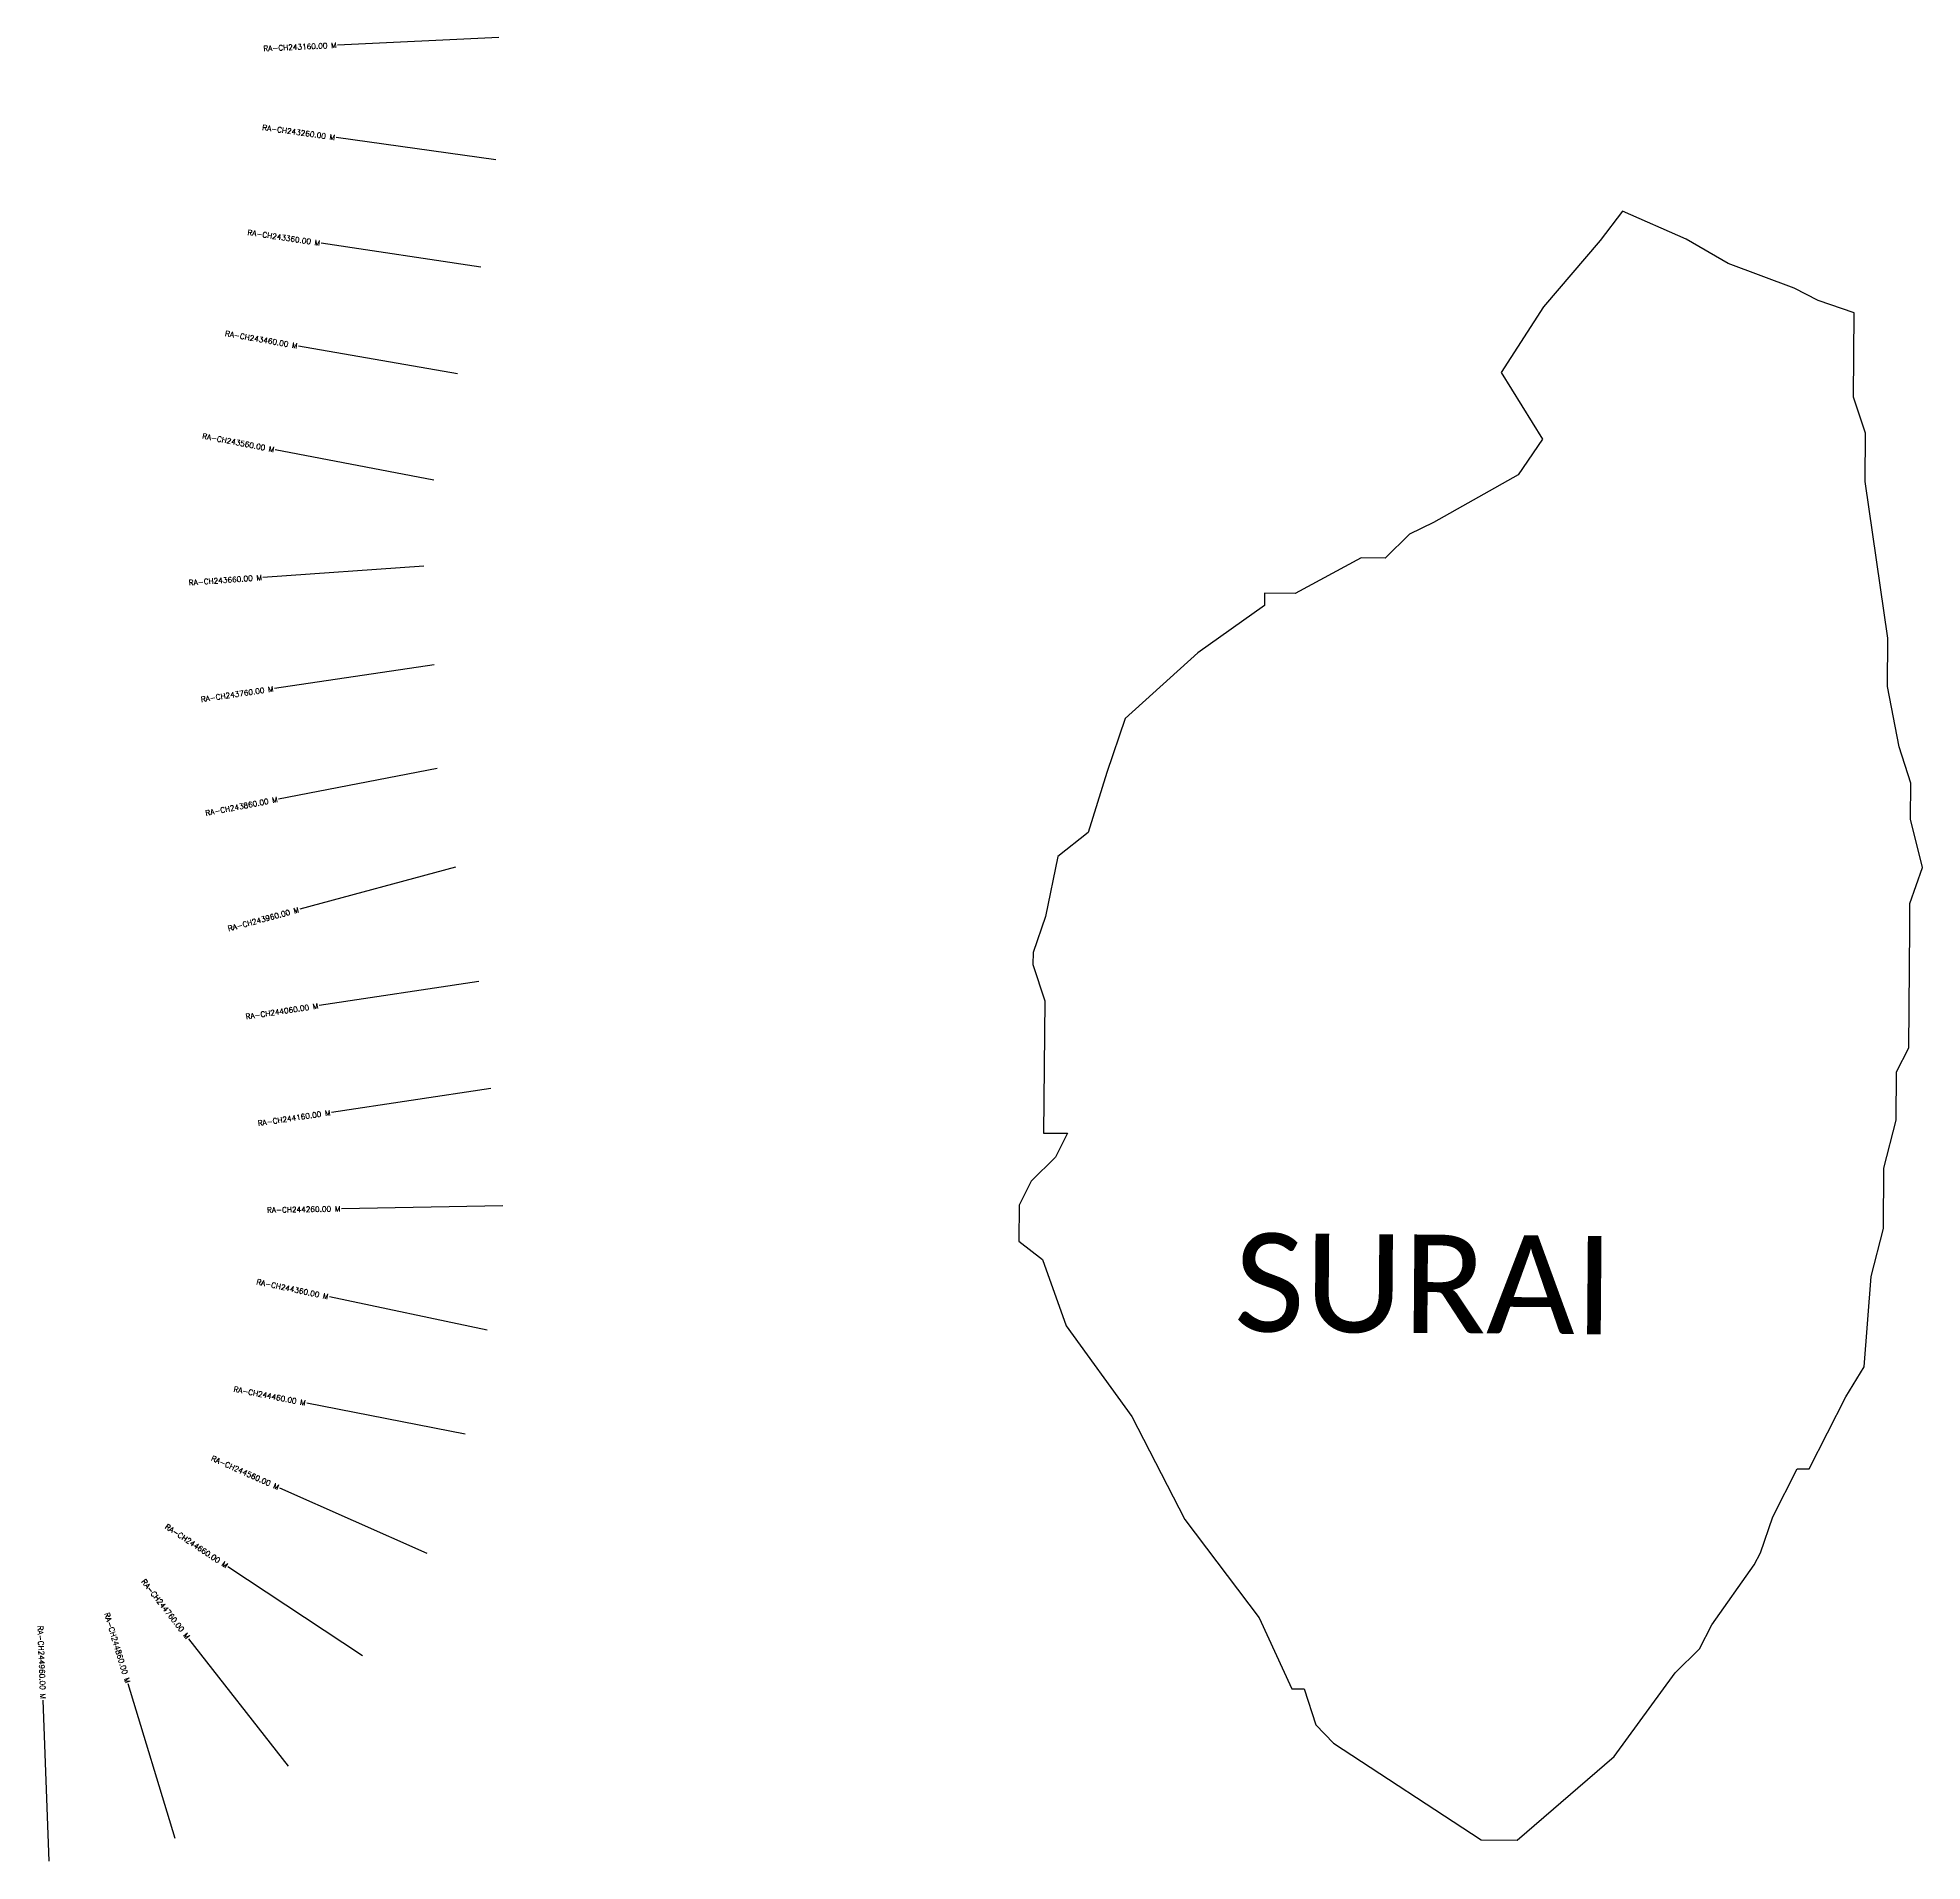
# Model space of a CAD drawing. Header units: metres. Extents: x 279169 to 280921, y 2047067 to 2048762.
import ezdxf
from ezdxf.enums import TextEntityAlignment as Align

# ---------------------------------------------------------------- set-up
doc = ezdxf.new("R2010")
doc.units = ezdxf.units.M
for name, color, linetype in [('CS', 134, 'Continuous'), ('CSMark', 6, 'Continuous'), ('VILLAGE BOUNDRY', 10, 'Continuous'), ('VILLAGE NAME', 250, 'Continuous')]:
    doc.layers.add(name, color=color, linetype=linetype)
doc.styles.get("Standard").update_dxf_attribs({"font": 'simplex.shx'})

msp = doc.modelspace()

# ---------------------------------------------------------------- linework, layer by layer
at = {"layer": 'CS'}
for p, q in [((279597.9, 2048761.6), (279448, 2048754.6)), ((279595.1, 2048647.9), (279446.5, 2048668.7)), ((279581, 2048548.2), (279432.7, 2048570.5)), ((279559.4, 2048449), (279411.6, 2048474.8)), ((279537.4, 2048350.4), (279390, 2048378.6)), ((279528.2, 2048270.5), (279378.6, 2048259.9)), ((279537.7, 2048178.5), (279389.3, 2048156.6)), ((279540.4, 2048082.3), (279393.1, 2048053.8)), ((279557.6, 2047990.5), (279412.8, 2047951.4)), ((279579.3, 2047884.3), (279430.9, 2047861.9)), ((279590.5, 2047784.9), (279442.2, 2047762.7)), ((279601.5, 2047675.9), (279451.5, 2047673.1)), ((279587, 2047560.3), (279440.3, 2047591.1)), ((279566.4, 2047463.5), (279419.2, 2047492.3)), ((279531.2, 2047352.5), (279394.1, 2047413.5)), ((279471.2, 2047257.6), (279346, 2047340.3)), ((279402.2, 2047155.1), (279309.8, 2047273.3)), ((279296.9, 2047087.8), (279253.4, 2047231.4)), ((279180, 2047066.6), (279174.3, 2047216.4))]:
    msp.add_line(p, q, dxfattribs=at)
at = {"layer": 'VILLAGE BOUNDRY'}
msp.add_lwpolyline([(280888.6, 2048158.6), (280888.9, 2048203.4), (280867.7, 2048349.1), (280868, 2048393.9), (280857, 2048427.5), (280857.6, 2048505.9), (280824.1, 2048517.4), (280801.8, 2048528.8), (280740.4, 2048551.6), (280701.4, 2048574.3), (280642.3, 2048600.4), (280621.4, 2048573), (280568.9, 2048511.5), (280529.3, 2048450.3), (280567.9, 2048388.5), (280545.3, 2048355.1), (280466.6, 2048311), (280444.2, 2048300), (280421.6, 2048277.8), (280399.2, 2048278), (280338.1, 2048244.9), (280309.5, 2048245.1), (280309.4, 2048233.9), (280247.5, 2048189.7), (280179.9, 2048128.7), (280162.8, 2048078.5), (280145.5, 2048022.7), (280117.4, 2048000.6), (280105.8, 2047944.7), (280094.3, 2047911.3), (280094.2, 2047900.1), (280105.2, 2047866.4), (280104.2, 2047743.4), (280126.5, 2047743.2), (280115.2, 2047720.9), (280092.6, 2047698.7), (280081.3, 2047676.4), (280081, 2047642.9), (280103.2, 2047626), (280125.1, 2047564.3), (280186, 2047479.9), (280235.5, 2047384.4), (280304.4, 2047292.8), (280334.9, 2047227), (280346.2, 2047226.9), (280357.1, 2047193.3), (280373.7, 2047176.4), (280510.8, 2047086.4), (280544.4, 2047086.2), (280634.6, 2047163.9), (280691.2, 2047241.8), (280713.7, 2047264.1), (280725.1, 2047286.4), (280764.7, 2047342), (280770.4, 2047353.2), (280781.9, 2047386.7), (280804.5, 2047431.3), (280815.8, 2047431.3), (280832.8, 2047464.7), (280849.9, 2047498.2), (280866.9, 2047526), (280873.2, 2047610), (280884.7, 2047654.7), (280885.1, 2047710.7), (280896.7, 2047755.4), (280897, 2047800.2), (280908.4, 2047822.5), (280909.2, 2047934.4), (280909.4, 2047956.8), (280920.9, 2047990.3), (280910, 2048035.2), (280910.3, 2048068.8), (280899.4, 2048102.5)], close=True, dxfattribs=at)

# ---------------------------------------------------------------- texts
at = {"layer": 'CSMark'}
for s, rotation, p in [('RA-CH243160.00 M', 2.6442, (279447, 2048754.6)), ('RA-CH243260.00 M', 352.0568, (279445.5, 2048668.8)), ('RA-CH243360.00 M', 351.4597, (279431.7, 2048570.6)), ('RA-CH243460.00 M', 350.0758, (279410.6, 2048475)), ('RA-CH243560.00 M', 349.1862, (279389.1, 2048378.7)), ('RA-CH243660.00 M', 4.0625, (279377.6, 2048259.8)), ('RA-CH243760.00 M', 8.4054, (279388.3, 2048156.4)), ('RA-CH243860.00 M', 10.9442, (279392.1, 2048053.6)), ('RA-CH243960.00 M', 15.1275, (279411.9, 2047951.1)), ('RA-CH244060.00 M', 8.5816, (279429.9, 2047861.7)), ('RA-CH244160.00 M', 8.517, (279441.2, 2047762.5)), ('RA-CH244260.00 M', 1.0486, (279450.5, 2047673.1)), ('RA-CH244360.00 M', 348.1309, (279439.3, 2047591.3)), ('RA-CH244460.00 M', 348.9311, (279418.2, 2047492.5)), ('RA-CH244560.00 M', 336.0342, (279393.2, 2047413.9)), ('RA-CH244660.00 M', 326.5394, (279345.2, 2047340.8)), ('RA-CH244760.00 M', 308.0146, (279309.2, 2047274.1)), ('RA-CH244860.00 M', 286.8511, (279253.1, 2047232.3)), ('RA-CH244960.00 M', 272.1738, (279174.2, 2047217.4))]:
    msp.add_text(s, height=5, rotation=rotation, dxfattribs=at).set_placement(p, align=Align.MIDDLE_RIGHT)
at = {"layer": 'VILLAGE NAME', "insert": (280281.7, 2047650.5), "char_height": 91.425, "attachment_point": 1, "rotation": 359.5442}
msp.add_mtext_dynamic_manual_height_columns('{\\fCalibri|b0|i0|c0|p34;SURAI}', width=798.716, gutter_width=457.1, heights=[0], dxfattribs=at)

doc.saveas('drawing.dxf')
